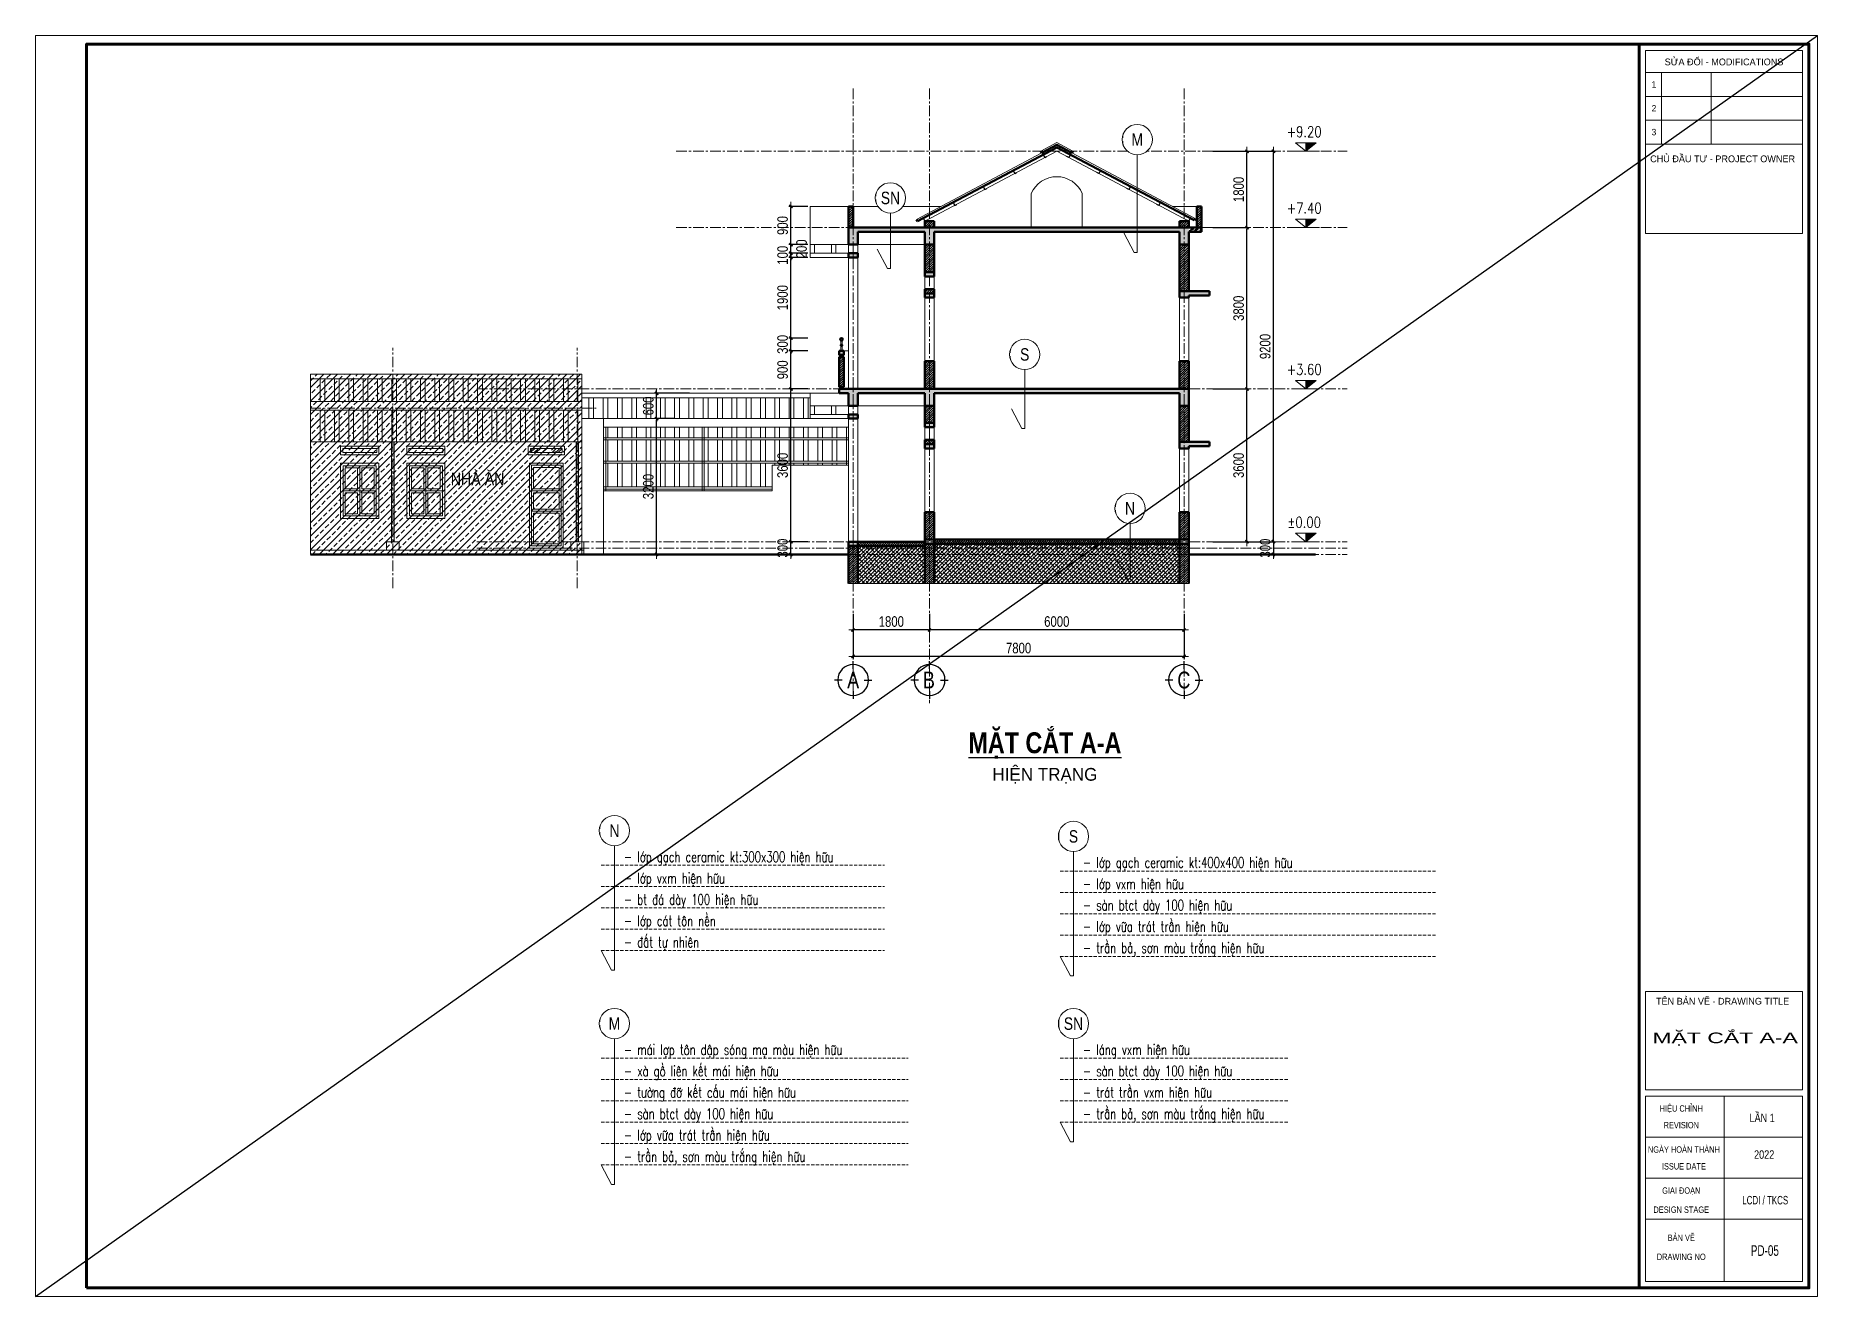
# Model space of a CAD drawing. Header units: millimetres. Extents: x 5243337 to 5938936, y 490824 to 785930.
# Drawn here: x 5304149 to 5346149, y 528148 to 557848 of the extents above; entities that cross this region are included whole.
import ezdxf
from ezdxf.enums import TextEntityAlignment as Align

# ---------------------------------------------------------------- set-up
doc = ezdxf.new("R2010")
doc.units = ezdxf.units.MM
doc.header["$MEASUREMENT"] = 0
doc.header["$PDMODE"] = 32
for name, pattern in [('ACAD_ISO07W100', [3, 0, -3]), ('CENTER', [2, 1.25, -0.25, 0.25, -0.25]), ('HIDDEN', [0.375, 0.25, -0.125])]:
    doc.linetypes.add(name, pattern=pattern)
doc.layers.get('0').update_dxf_attribs({"lineweight": 0})
doc.layers.get('Defpoints').update_dxf_attribs({"lineweight": 0})
for name, color, linetype, lineweight in [('08. Net Text', 3, 'Continuous', 13), ('A-WIPEOUT', 254, 'ACAD_ISO07W100', 0), ('cat1', 30, 'Continuous', 50), ('cat2', 22, 'Continuous', 30), ('dim', 144, 'Continuous', 13), ('hatch1', 136, 'Continuous', 9), ('hatch1 @ 1', 136, 'Continuous', 9), ('Khungten_LCDI', 7, 'Continuous', 25), ('LC Dim', 8, 'Continuous', 18), ('LC ISO', 153, 'Continuous', 13), ('LC MANH DUT', 35, 'HIDDEN', 5), ('LC Net manh', 9, 'Continuous', 5), ('LC Net thay', 7, 'Continuous', 25), ('LC Text1', 3, 'Continuous', 20), ('LC Text2', 7, 'Continuous', 25), ('manh1', 67, 'Continuous', 13), ('noithat', 125, 'Continuous', 9), ('text', 1, 'Continuous', 20), ('thay1', 63, 'Continuous', 18), ('truc', 76, 'CENTER', 9)]:
    doc.layers.add(name, color=color, linetype=linetype, lineweight=lineweight)
doc.layers.add('KCS_Plotter', color=11, linetype='Continuous', plot=False)
doc.styles.add('EG 1', font='VHAVANB.TTF')
doc.styles.add('General text 2', font='arial.ttf')
doc.styles.add('HOATBIF', font='hoatbif.shx', dxfattribs={"width": 0.8})
doc.styles.add('Khungten', font='VHAVAN.TTF', dxfattribs={"width": 0.9, "height": 5000})
doc.styles.add('LC 1', font='VHAVANB.TTF')
doc.styles.add('LC 3', font='vnsimli.shx', dxfattribs={"width": 0.75})
doc.styles.add('LC3', font='VHARIALB.TTF', dxfattribs={"width": 0.8})
doc.styles.add('T1', font='Vnsimli.shx', dxfattribs={"width": 0.8})
doc.styles.add('T2', font='VHARIAL.TTF', dxfattribs={"width": 0.8})
doc.styles.add('Tahoma', font='tahoma.ttf')
doc.styles.add('Text Khung Ten', font='VHAVAN.TTF')
doc.styles.add('Title', font='VHBLACK.TTF')
doc.dimstyles.new('1-100', dxfattribs={"dimscale": 100, "dimtxt": 2.5, "dimasz": 0.35, "dimexe": 0.5, "dimexo": 0, "dimgap": 0.8, "dimtad": 1, "dimdec": 0, "dimzin": 0, "dimdsep": 46, "dimtxsty": 'HOATBIF', "dimblk1": 'DOT', "dimblk2": 'DOT', "dimsah": 1, "dimcen": -1, "dimdle": 1, "dimclrd": 256, "dimclre": 256, "dimclrt": 4, "dimadec": 3, "dimazin": 2, "dimtfac": 0.333333, "dimtdec": 0, "dimtix": 1, "dimtmove": 2, "dimatfit": 3, "dimldrblk": 'DOT', "dimfxl": 1, "dimtvp": 0.833333, "dimtolj": 1, "dimtzin": 0, "dimarcsym": 0})
pattern_1 = [(50, (5331330.4, 553325.37), (143.452, -12.5504), [15, -165]), (355, (5331330.4, 553325.37), (-27.7503, 150.4384), [12, -132]), (100.4514, (5331342.35, 553324.32), (115.7019, 137.8879), [12.748, -140.2284]), (46.1842, (5331330.4, 553365.37), (213.4482, -33.1038), [22.5, -247.5]), (96.6356, (5331348.18, 553362.6), (186.9325, 194.8236), [19.122, -210.3426]), (351.1842, (5331330.4, 553365.37), (186.9324, 194.8237), [18, -198]), (21, (5331350.4, 553355.37), (119.3814, -80.5238), [15, -165]), (326, (5331350.4, 553355.37), (48.663, 145.03), [12, -132]), (71.4514, (5331360.34, 553348.66), (168.0445, 64.5061), [12.748, -140.2284]), (37.5, (5331330.395, 553325.366), (2.43197, 66.57877), [0, -130.4, 0, -134, 0, -132.5]), (7.5, (5331330.395, 553325.37), (52.6139, 78.88234), [0, -76.4, 0, -127.4, 0, -50.5]), (327.5, (5331285.795, 553325.366), (106.7645, -4.51097), [0, -50, 0, -156, 0, -207]), (317.5, (5331265.795, 553325.37), (116.6372, 20.021), [0, -65, 0, -103.6, 0, -147]), (45, (5331330.395, 553325.37), (-60.1041, 60.1041), []), (45, (5331330.395, 553349.87), (-60.1041, 60.1041), [])]
pattern_2 = [(45, (-239412.502, 21540.366), (-26.5165043, 26.5165043), [])]
pattern_3 = [(90, (-239412.5, 21540.37), (-337.5, 0), []), (90, (-239300, 21652.87), (-337.5, 0), [])]
pattern_4 = [(90, (-84082.2, -19241.13), (-337.5, 0), []), (90, (-83969.7, -19128.63), (-337.5, 0), [])]

msp = doc.modelspace()

# ---------------------------------------------------------------- texts
at = {"layer": 'LC Text1', "style": 'LC 3', "width": 0.7}
for s, p in [('- líp vxm hiÖn h÷u', (5318018.5, 537876.7)), ('- bt ®¸ dµy 100 hiÖn h÷u', (5318018.5, 537374)), ('- líp vxm hiÖn h÷u', (5328838.7, 537741.4)), ('- líp c¸t t«n nÒn', (5318018.5, 536871.2)), ('- sµn btct dµy 100 hiÖn h÷u', (5328838.7, 537238.7)), ('- líp v÷a tr¸t trÇn hiÖn h÷u', (5328838.7, 536735.9)), ('- ®Êt tù nhiªn', (5318018.5, 536368.5)), ('- trÇn b¶, s¬n mµu tr¾ng hiÖn h÷u', (5328838.7, 536233.2)), ('- xµ gå liªn kÕt m¸i hiÖn h÷u', (5318018.5, 533331.2)), ('- sµn btct dµy 100 hiÖn h÷u', (5328838.7, 533331.2)), ('- t\xadêng ®ì kÕt cÊu m¸i hiÖn h÷u', (5318018.5, 532828.5)), ('- tr¸t trÇn vxm hiÖn h÷u', (5328838.7, 532828.5)), ('- sµn btct dµy 100 hiÖn h÷u', (5318018.5, 532325.7)), ('- trÇn b¶, s¬n mµu tr¾ng hiÖn h÷u', (5328838.7, 532325.7)), ('- líp v÷a tr¸t trÇn hiÖn h÷u', (5318018.5, 531823)), ('- trÇn b¶, s¬n mµu tr¾ng hiÖn h÷u', (5318018.5, 531320.2))]:
    msp.add_text(s, height=248.016, dxfattribs=at).set_placement(p)
at = {"layer": 'LC Text2', "style": 'T2', "width": 0.8}
msp.add_text('nhµ ¨n', height=300, dxfattribs=at).set_placement((5313934, 547253.4))

# ---------------------------------------------------------------- blocks, each defined once
blk = doc.blocks.new('DOT')
at = {"layer": 'dim'}
for p, q in [((-3, 0), (3, 0)), ((-1, -1), (1, 1))]:
    blk.add_line(p, q, dxfattribs=at)
blk.add_lwpolyline([(0.5, 1), (-1, -0.5), (-0.5, -1), (1, 0.5)], close=True, dxfattribs=at)
blk = doc.blocks.new('*D200')
at = {"layer": 'Defpoints', "color": 0, "ltscale": 500, "transparency": 16777216}
for p in [(5325220, 544228), (5331220, 544228), (5325220, 543849)]:
    blk.add_point(p, dxfattribs=at)
at = {"layer": 'LC Dim', "lineweight": -2, "ltscale": 500, "transparency": 16777216}
for p, q in [((5325220, 544228), (5325220, 543799)), ((5331220, 544228), (5331220, 543799)), ((5331185, 543849), (5325255, 543849))]:
    blk.add_line(p, q, dxfattribs=at)
at = {"layer": 'LC Dim', "lineweight": -2, "ltscale": 500, "transparency": 16777216, "xscale": 35, "yscale": 35, "zscale": 35, "rotation": 180}
blk.add_blockref('DOT', (5325220, 543849), dxfattribs=at)
at = {"layer": 'LC Dim', "lineweight": -2, "ltscale": 500, "transparency": 16777216, "xscale": 35, "yscale": 35, "zscale": 35}
blk.add_blockref('DOT', (5331220, 543849), dxfattribs=at)
at = {"layer": 'LC Dim', "color": 4, "ltscale": 500, "transparency": 16777216, "insert": (5328220, 544044), "char_height": 250, "attachment_point": 5, "style": 'HOATBIF'}
blk.add_mtext('\\A1;6000', dxfattribs=at)
blk = doc.blocks.new('_Dot')
at = {"color": 0, "linetype": 'ByBlock', "lineweight": -2}
blk.add_line((-0.5, 0), (-1, 0), dxfattribs=at)
at = {"color": 0, "linetype": 'ByBlock', "const_width": 0.5}
blk.add_lwpolyline([(-0.25, 0, 1), (0.25, 0, 1)], format="xyb", close=True, dxfattribs=at)
blk = doc.blocks.new('*D201')
at = {"layer": 'Defpoints', "color": 0, "transparency": 16777216}
for p in [(5323420, 544228), (5325220, 544228), (5323420, 543849)]:
    blk.add_point(p, dxfattribs=at)
at = {"layer": 'LC Dim', "lineweight": -2, "transparency": 16777216}
for p, q in [((5323420, 544228), (5323420, 543799)), ((5325220, 544228), (5325220, 543799)), ((5325185, 543849), (5323455, 543849))]:
    blk.add_line(p, q, dxfattribs=at)
at = {"layer": 'LC Dim', "lineweight": -2, "transparency": 16777216, "xscale": 35, "yscale": 35, "zscale": 35, "rotation": 180}
blk.add_blockref('DOT', (5323420, 543849), dxfattribs=at)
at = {"layer": 'LC Dim', "lineweight": -2, "transparency": 16777216, "xscale": 35, "yscale": 35, "zscale": 35}
blk.add_blockref('DOT', (5325220, 543849), dxfattribs=at)
at = {"layer": 'LC Dim', "color": 4, "transparency": 16777216, "insert": (5324320, 544044), "char_height": 250, "attachment_point": 5, "style": 'HOATBIF'}
blk.add_mtext('\\A1;1800', dxfattribs=at)
blk = doc.blocks.new('*D202')
at = {"layer": 'Defpoints', "color": 0, "ltscale": 500, "transparency": 16777216}
for p in [(5323420, 544228), (5331220, 544228), (5323420, 543224)]:
    blk.add_point(p, dxfattribs=at)
at = {"layer": 'LC Dim', "lineweight": -2, "ltscale": 500, "transparency": 16777216}
for p, q in [((5323420, 544228), (5323420, 543174)), ((5331220, 544228), (5331220, 543174)), ((5331185, 543224), (5323455, 543224))]:
    blk.add_line(p, q, dxfattribs=at)
at = {"layer": 'LC Dim', "lineweight": -2, "ltscale": 500, "transparency": 16777216, "xscale": 35, "yscale": 35, "zscale": 35, "rotation": 180}
blk.add_blockref('DOT', (5323420, 543224), dxfattribs=at)
at = {"layer": 'LC Dim', "lineweight": -2, "ltscale": 500, "transparency": 16777216, "xscale": 35, "yscale": 35, "zscale": 35}
blk.add_blockref('DOT', (5331220, 543224), dxfattribs=at)
at = {"layer": 'LC Dim', "color": 4, "ltscale": 500, "transparency": 16777216, "insert": (5327320, 543419), "char_height": 250, "attachment_point": 5, "style": 'HOATBIF'}
blk.add_mtext('\\A1;7800', dxfattribs=at)
blk = doc.blocks.new('KyHieu TrucDinhVi')
at = {"color": 7, "lineweight": 30}
for p, q in [((0, 2.36), (0, 4)), ((-2.36, 0), (-4, 0)), ((2.36, 0), (4, 0)), ((0, -2.36), (0, -4))]:
    blk.add_line(p, q, dxfattribs=at)
blk.add_circle((0, 0), 3.3, dxfattribs=at)
at = {"ltscale": 20, "style": 'Tahoma'}
blk.add_attdef('AA', text='', height=3, dxfattribs=at).set_placement((0, 0), align=Align.MIDDLE_CENTER)
blk = doc.blocks.new('Caodo1')
at = {"layer": 'LC Text1'}
blk.add_hatch(color=256, dxfattribs=at).paths.add_polyline_path([(0, 200), (0, 0), (243, 200)])
for p, q in [((324, 0), (-324, 0)), ((0, 0), (0, 200))]:
    blk.add_line(p, q, dxfattribs=at)
blk.add_lwpolyline([(-243, 200), (243, 200), (0, 0), (0, 0)], close=True, dxfattribs=at)
at = {"layer": 'LC Text1', "style": 'T1', "width": 0.8}
blk.add_attdef('%%P0,00', text='', height=250, dxfattribs=at).set_placement((-39, 460), align=Align.MIDDLE_CENTER)
blk = doc.blocks.new('*D203')
at = {"layer": 'Defpoints', "color": 0, "ltscale": 500, "transparency": 16777216}
for p in [(5331902, 549525), (5332703, 549525), (5331902, 545925)]:
    blk.add_point(p, dxfattribs=at)
at = {"layer": 'LC Dim', "lineweight": -2, "ltscale": 500, "transparency": 16777216}
for p, q in [((5331902, 549525), (5332753, 549525)), ((5332703, 545960), (5332703, 549490)), ((5331902, 545925), (5332753, 545925))]:
    blk.add_line(p, q, dxfattribs=at)
at = {"layer": 'LC Dim', "lineweight": -2, "ltscale": 500, "transparency": 16777216, "xscale": 35, "yscale": 35, "zscale": 35}
for p, rotation in [((5332703, 549525), 90), ((5332703, 545925), 270)]:
    blk.add_blockref('DOT', p, dxfattribs=dict(at, rotation=rotation))
at = {"layer": 'LC Dim', "color": 4, "ltscale": 500, "transparency": 16777216, "insert": (5332508, 547725), "char_height": 250, "attachment_point": 5, "rotation": 90, "style": 'HOATBIF'}
blk.add_mtext('\\A1;3600', dxfattribs=at)
blk = doc.blocks.new('*D204')
at = {"layer": 'Defpoints', "color": 0, "transparency": 16777216}
for p in [(5331902, 553325), (5332703, 553325), (5331902, 549525)]:
    blk.add_point(p, dxfattribs=at)
at = {"layer": 'LC Dim', "lineweight": -2, "transparency": 16777216}
for p, q in [((5331902, 553325), (5332753, 553325)), ((5332703, 549560), (5332703, 553290)), ((5331902, 549525), (5332753, 549525))]:
    blk.add_line(p, q, dxfattribs=at)
at = {"layer": 'LC Dim', "lineweight": -2, "transparency": 16777216, "xscale": 35, "yscale": 35, "zscale": 35}
for p, rotation in [((5332703, 553325), 90), ((5332703, 549525), 270)]:
    blk.add_blockref('DOT', p, dxfattribs=dict(at, rotation=rotation))
at = {"layer": 'LC Dim', "color": 4, "transparency": 16777216, "insert": (5332508, 551425), "char_height": 250, "attachment_point": 5, "rotation": 90, "style": 'HOATBIF'}
blk.add_mtext('\\A1;3800', dxfattribs=at)
blk = doc.blocks.new('*D205')
at = {"layer": 'Defpoints', "color": 0, "transparency": 16777216}
for p in [(5331902, 555125), (5332703, 555125), (5331902, 553325)]:
    blk.add_point(p, dxfattribs=at)
at = {"layer": 'LC Dim', "lineweight": -2, "transparency": 16777216}
for p, q in [((5331902, 555125), (5332753, 555125)), ((5332703, 553360), (5332703, 555090)), ((5331902, 553325), (5332753, 553325))]:
    blk.add_line(p, q, dxfattribs=at)
at = {"layer": 'LC Dim', "lineweight": -2, "transparency": 16777216, "xscale": 35, "yscale": 35, "zscale": 35}
for p, rotation in [((5332703, 555125), 90), ((5332703, 553325), 270)]:
    blk.add_blockref('DOT', p, dxfattribs=dict(at, rotation=rotation))
at = {"layer": 'LC Dim', "color": 4, "transparency": 16777216, "insert": (5332508, 554225), "char_height": 250, "attachment_point": 5, "rotation": 90, "style": 'HOATBIF'}
blk.add_mtext('\\A1;1800', dxfattribs=at)
blk = doc.blocks.new('*D206')
at = {"layer": 'Defpoints', "color": 0, "transparency": 16777216}
for p in [(5331902, 555125), (5333328, 555125), (5331902, 545925)]:
    blk.add_point(p, dxfattribs=at)
at = {"layer": 'LC Dim', "lineweight": -2, "transparency": 16777216}
for p, q in [((5331902, 555125), (5333378, 555125)), ((5333328, 545960), (5333328, 555090)), ((5331902, 545925), (5333378, 545925))]:
    blk.add_line(p, q, dxfattribs=at)
at = {"layer": 'LC Dim', "lineweight": -2, "transparency": 16777216, "xscale": 35, "yscale": 35, "zscale": 35}
for p, rotation in [((5333328, 555125), 90), ((5333328, 545925), 270)]:
    blk.add_blockref('DOT', p, dxfattribs=dict(at, rotation=rotation))
at = {"layer": 'LC Dim', "color": 4, "transparency": 16777216, "insert": (5333133, 550525), "char_height": 250, "attachment_point": 5, "rotation": 90, "style": 'HOATBIF'}
blk.add_mtext('\\A1;9200', dxfattribs=at)
blk = doc.blocks.new('*D207')
at = {"layer": 'Defpoints', "color": 0, "transparency": 16777216}
for p in [(5332151, 545925), (5332151, 545625), (5333328, 545625)]:
    blk.add_point(p, dxfattribs=at)
at = {"layer": 'LC Dim', "lineweight": -2, "transparency": 16777216}
for p, q in [((5332151, 545925), (5333378, 545925)), ((5332151, 545625), (5333378, 545625)), ((5333328, 545960), (5333328, 545995)), ((5333328, 545925), (5333328, 545625)), ((5333328, 545590), (5333328, 545555))]:
    blk.add_line(p, q, dxfattribs=at)
at = {"layer": 'LC Dim', "lineweight": -2, "transparency": 16777216, "xscale": 35, "yscale": 35, "zscale": 35}
for p, rotation in [((5333328, 545925), 270), ((5333328, 545625), 90)]:
    blk.add_blockref('DOT', p, dxfattribs=dict(at, rotation=rotation))
at = {"layer": 'LC Dim', "color": 4, "transparency": 16777216, "insert": (5333133, 545775), "char_height": 250, "attachment_point": 5, "rotation": 90, "style": 'HOATBIF'}
blk.add_mtext('\\A1;300', dxfattribs=at)
blk = doc.blocks.new('*U72')
at = {"layer": 'cat2'}
blk.add_lwpolyline([(25, 40), (-25, 40), (-25, -40), (25, -40)], dxfattribs=at)
blk = doc.blocks.new('*U73')
at = {"layer": 'thay1', "color": 0, "linetype": 'ByBlock', "lineweight": -2, "transparency": 16777216}
for p in [(0, 0), (800, 0), (1600, 0), (2400, 0), (3200, 0)]:
    blk.add_blockref('*U72', p, dxfattribs=at)
blk = doc.blocks.new('*U74')
at = {"layer": 'cat2'}
blk.add_lwpolyline([(25, 40), (-25, 40), (-25, -40), (25, -40)], dxfattribs=at)
blk = doc.blocks.new('*U75')
at = {"layer": 'thay1', "color": 0, "linetype": 'ByBlock', "lineweight": -2, "transparency": 16777216}
for p in [(0, 0), (800, 0), (1600, 0), (2400, 0), (3200, 0)]:
    blk.add_blockref('*U74', p, dxfattribs=at)
blk = doc.blocks.new('kjdfgdf')
at = {"layer": 'noithat'}
for points in [[(0, 1500), (900, 1500), (900, 1700), (0, 1700)], [(0, 0), (900, 0), (900, 1300), (0, 1300)], [(50, 1550), (850, 1550), (850, 1650), (50, 1650)], [(60, 60), (840, 60), (840, 1240), (60, 1240)], [(60, 1240), (450, 1240), (450, 650), (60, 650)], [(110, 1190), (400, 1190), (400, 700), (110, 700)], [(840, 1240), (450, 1240), (450, 650), (840, 650)], [(790, 1190), (500, 1190), (500, 700), (790, 700)], [(450, 650), (60, 650), (60, 60), (450, 60)], [(400, 600), (110, 600), (110, 110), (400, 110)], [(450, 650), (840, 650), (840, 60), (450, 60)], [(500, 600), (790, 600), (790, 110), (500, 110)]]:
    blk.add_lwpolyline(points, close=True, dxfattribs=at)
blk = doc.blocks.new('hsdfvsd')
at = {"layer": 'hatch1 @ 1', "ltscale": 2}
h = blk.add_hatch(dxfattribs=at)
h.set_pattern_fill('AR-RROOF', color=256, scale=200, angle=45)
h.set_pattern_definition([(45, (-5356410.5, -564966.5), (169.7056275, 452.54834), [3000, -400, 1000, -200]), (45, (-5356293.12, -564707.7), (-329.51176, 46.669048), [600, -66, 1200, -150]), (45, (-5356460, -564775.58), (640.6387438, 830.143361), [1600, -280, 800, -200])])
h.paths.add_polyline_path([(-125, 2250), (625, 2250), (625, 2350), (-125, 2350)])
at = {"layer": 'noithat'}
for points in [[(-175, 2200), (675, 2200), (675, 2400), (-175, 2400)], [(-125, 2250), (625, 2250), (625, 2350), (-125, 2350)], [(-150, 2000), (650, 2000), (650, 0), (-150, 0)], [(-100, 1950), (600, 1950), (600, 50), (-100, 50)], [(-100, 1950), (600, 1950), (600, 1349.5), (-100, 1349.5)], [(-50, 1900), (550, 1900), (550, 1399.5), (-50, 1399.5)], [(-100, 1349.5), (600, 1349.5), (600, 869.5), (-100, 869.5)], [(-50, 1299.5), (550, 1299.5), (550, 919.5), (-50, 919.5)], [(-100, 869.5), (600, 869.5), (600, 50), (-100, 50)], [(-50, 819.5), (550, 819.5), (550, 100), (-50, 100)]]:
    blk.add_lwpolyline(points, close=True, dxfattribs=at)
at = {"layer": 'thay1'}
for points in [[(-175, 2200), (675, 2200), (675, 2400), (-175, 2400)], [(-150, 0), (650, 0), (650, 2000), (-150, 2000)]]:
    blk.add_lwpolyline(points, close=True, dxfattribs=at)
blk = doc.blocks.new('TIEUDE1')
at = {"layer": 'LC Text2', "color": 7, "style": 'LC 1'}
blk.add_attdef('TIªU§Ò', text='', height=5, dxfattribs=at).set_placement((0, 0), align=Align.BOTTOM_CENTER)
blk.add_attdef('TL', text='', height=3, dxfattribs=at).set_placement((0, -2), align=Align.TOP_CENTER)
blk = doc.blocks.new('*U19')
at = {"layer": 'A-WIPEOUT'}
blk.add_lwpolyline([(0, 4.25), (-2.5, 3.44), (-4.04, 1.31), (-4.04, -1.31), (-2.5, -3.44), (0, -4.25), (2.5, -3.44), (4.04, -1.31), (4.04, 1.31), (2.5, 3.44)], close=True, dxfattribs=at)
blk.add_wipeout([(0, 4.25), (-2.5, 3.44), (-4.04, 1.31), (-4.04, -1.31), (-2.5, -3.44), (0, -4.25), (2.5, -3.44), (4.04, -1.31), (4.04, 1.31), (2.5, 3.44)]).dxf.layer = 'A-WIPEOUT'
blk.add_circle((0, 0), 4.25)
at = {"layer": 'text', "style": 'General text 2', "width": 0.8, "flags": 8}
blk.add_attdef('SYMBOL', text='', height=3.5, dxfattribs=at).set_placement((0, 0), align=Align.MIDDLE_CENTER)
blk = doc.blocks.new('*D208')
at = {"layer": 'Defpoints', "color": 0, "transparency": 16777216}
for p in [(5318787, 548825), (5319211, 548825), (5319211, 545625)]:
    blk.add_point(p, dxfattribs=at)
at = {"layer": 'LC Dim', "lineweight": -2, "transparency": 16777216}
for p, q in [((5319211, 548825), (5318737, 548825)), ((5318787, 545660), (5318787, 548790)), ((5319211, 545625), (5318737, 545625))]:
    blk.add_line(p, q, dxfattribs=at)
at = {"layer": 'LC Dim', "lineweight": -2, "transparency": 16777216, "xscale": 35, "yscale": 35, "zscale": 35}
for p, rotation in [((5318787, 548825), 90), ((5318787, 545625), 270)]:
    blk.add_blockref('DOT', p, dxfattribs=dict(at, rotation=rotation))
at = {"layer": 'LC Dim', "color": 4, "transparency": 16777216, "insert": (5318592, 547225), "char_height": 250, "attachment_point": 5, "rotation": 90, "style": 'HOATBIF'}
blk.add_mtext('\\A1;3200', dxfattribs=at)
blk = doc.blocks.new('*D209')
at = {"layer": 'Defpoints', "color": 0, "transparency": 16777216}
for p in [(5318787, 549425), (5319565, 549425), (5319211, 548825)]:
    blk.add_point(p, dxfattribs=at)
at = {"layer": 'LC Dim', "lineweight": -2, "transparency": 16777216}
for p, q in [((5319565, 549425), (5318737, 549425)), ((5318787, 549460), (5318787, 549495)), ((5318787, 548825), (5318787, 549425)), ((5319211, 548825), (5318737, 548825)), ((5318787, 548790), (5318787, 548755))]:
    blk.add_line(p, q, dxfattribs=at)
at = {"layer": 'LC Dim', "lineweight": -2, "transparency": 16777216, "xscale": 35, "yscale": 35, "zscale": 35}
for p, rotation in [((5318787, 549425), 270), ((5318787, 548825), 90)]:
    blk.add_blockref('DOT', p, dxfattribs=dict(at, rotation=rotation))
at = {"layer": 'LC Dim', "color": 4, "transparency": 16777216, "insert": (5318592, 549125), "char_height": 250, "attachment_point": 5, "rotation": 90, "style": 'HOATBIF'}
blk.add_mtext('\\A1;600', dxfattribs=at)
blk = doc.blocks.new('*D210')
at = {"layer": 'Defpoints', "color": 0, "transparency": 16777216}
for p in [(5321953, 545925), (5322354, 545925), (5322354, 545625)]:
    blk.add_point(p, dxfattribs=at)
at = {"layer": 'LC Dim', "lineweight": -2, "transparency": 16777216}
for p, q in [((5322354, 545925), (5321903, 545925)), ((5322354, 545625), (5321903, 545625)), ((5321953, 545960), (5321953, 545995)), ((5321953, 545625), (5321953, 545925)), ((5321953, 545590), (5321953, 545555))]:
    blk.add_line(p, q, dxfattribs=at)
at = {"layer": 'LC Dim', "lineweight": -2, "transparency": 16777216, "xscale": 35, "yscale": 35, "zscale": 35}
for p, rotation in [((5321953, 545925), 270), ((5321953, 545625), 90)]:
    blk.add_blockref('DOT', p, dxfattribs=dict(at, rotation=rotation))
at = {"layer": 'LC Dim', "color": 4, "transparency": 16777216, "insert": (5321758, 545775), "char_height": 250, "attachment_point": 5, "rotation": 90, "style": 'HOATBIF'}
blk.add_mtext('\\A1;300', dxfattribs=at)
blk = doc.blocks.new('*D211')
at = {"layer": 'Defpoints', "color": 0, "transparency": 16777216}
for p in [(5321953, 549525), (5322354, 549525), (5322354, 545925)]:
    blk.add_point(p, dxfattribs=at)
at = {"layer": 'LC Dim', "lineweight": -2, "transparency": 16777216}
for p, q in [((5322354, 549525), (5321903, 549525)), ((5321953, 545960), (5321953, 549490)), ((5322354, 545925), (5321903, 545925))]:
    blk.add_line(p, q, dxfattribs=at)
at = {"layer": 'LC Dim', "lineweight": -2, "transparency": 16777216, "xscale": 35, "yscale": 35, "zscale": 35}
for p, rotation in [((5321953, 549525), 90), ((5321953, 545925), 270)]:
    blk.add_blockref('DOT', p, dxfattribs=dict(at, rotation=rotation))
at = {"layer": 'LC Dim', "color": 4, "transparency": 16777216, "insert": (5321758, 547725), "char_height": 250, "attachment_point": 5, "rotation": 90, "style": 'HOATBIF'}
blk.add_mtext('\\A1;3600', dxfattribs=at)
blk = doc.blocks.new('*D212')
at = {"layer": 'Defpoints', "color": 0, "transparency": 16777216}
for p in [(5321953, 550425), (5322354, 550425), (5322354, 549525)]:
    blk.add_point(p, dxfattribs=at)
at = {"layer": 'LC Dim', "lineweight": -2, "transparency": 16777216}
for p, q in [((5322354, 550425), (5321903, 550425)), ((5321953, 549560), (5321953, 550390)), ((5322354, 549525), (5321903, 549525))]:
    blk.add_line(p, q, dxfattribs=at)
at = {"layer": 'LC Dim', "lineweight": -2, "transparency": 16777216, "xscale": 35, "yscale": 35, "zscale": 35}
for p, rotation in [((5321953, 550425), 90), ((5321953, 549525), 270)]:
    blk.add_blockref('DOT', p, dxfattribs=dict(at, rotation=rotation))
at = {"layer": 'LC Dim', "color": 4, "transparency": 16777216, "insert": (5321758, 549975), "char_height": 250, "attachment_point": 5, "rotation": 90, "style": 'HOATBIF'}
blk.add_mtext('\\A1;900', dxfattribs=at)
blk = doc.blocks.new('*D213')
at = {"layer": 'Defpoints', "color": 0, "transparency": 16777216}
for p in [(5321953, 550725), (5322354, 550725), (5322354, 550425)]:
    blk.add_point(p, dxfattribs=at)
at = {"layer": 'LC Dim', "lineweight": -2, "transparency": 16777216}
for p, q in [((5322354, 550725), (5321903, 550725)), ((5321953, 550760), (5321953, 550795)), ((5321953, 550425), (5321953, 550725)), ((5322354, 550425), (5321903, 550425)), ((5321953, 550390), (5321953, 550355))]:
    blk.add_line(p, q, dxfattribs=at)
at = {"layer": 'LC Dim', "lineweight": -2, "transparency": 16777216, "xscale": 35, "yscale": 35, "zscale": 35}
for p, rotation in [((5321953, 550725), 270), ((5321953, 550425), 90)]:
    blk.add_blockref('DOT', p, dxfattribs=dict(at, rotation=rotation))
at = {"layer": 'LC Dim', "color": 4, "transparency": 16777216, "insert": (5321758, 550575), "char_height": 250, "attachment_point": 5, "rotation": 90, "style": 'HOATBIF'}
blk.add_mtext('\\A1;300', dxfattribs=at)
blk = doc.blocks.new('*D214')
at = {"layer": 'Defpoints', "color": 0, "transparency": 16777216}
for p in [(5321953, 552625), (5322354, 552625), (5322354, 550725)]:
    blk.add_point(p, dxfattribs=at)
at = {"layer": 'LC Dim', "lineweight": -2, "transparency": 16777216}
for p, q in [((5322354, 552625), (5321903, 552625)), ((5321953, 550760), (5321953, 552590)), ((5322354, 550725), (5321903, 550725))]:
    blk.add_line(p, q, dxfattribs=at)
at = {"layer": 'LC Dim', "lineweight": -2, "transparency": 16777216, "xscale": 35, "yscale": 35, "zscale": 35}
for p, rotation in [((5321953, 552625), 90), ((5321953, 550725), 270)]:
    blk.add_blockref('DOT', p, dxfattribs=dict(at, rotation=rotation))
at = {"layer": 'LC Dim', "color": 4, "transparency": 16777216, "insert": (5321758, 551675), "char_height": 250, "attachment_point": 5, "rotation": 90, "style": 'HOATBIF'}
blk.add_mtext('\\A1;1900', dxfattribs=at)
blk = doc.blocks.new('*D215')
at = {"layer": 'Defpoints', "color": 0, "transparency": 16777216}
for p in [(5321953, 552725), (5322354, 552725), (5322354, 552625)]:
    blk.add_point(p, dxfattribs=at)
at = {"layer": 'LC Dim', "lineweight": -2, "transparency": 16777216}
for p, q in [((5322354, 552725), (5321903, 552725)), ((5321953, 552760), (5321953, 552795)), ((5321953, 552625), (5321953, 552725)), ((5322354, 552625), (5321903, 552625)), ((5321953, 552590), (5321953, 552555))]:
    blk.add_line(p, q, dxfattribs=at)
at = {"layer": 'LC Dim', "lineweight": -2, "transparency": 16777216, "xscale": 35, "yscale": 35, "zscale": 35}
for p, rotation in [((5321953, 552725), 270), ((5321953, 552625), 90)]:
    blk.add_blockref('DOT', p, dxfattribs=dict(at, rotation=rotation))
at = {"layer": 'LC Dim', "color": 4, "transparency": 16777216, "insert": (5321758, 552675), "char_height": 250, "attachment_point": 5, "rotation": 90, "style": 'HOATBIF'}
blk.add_mtext('\\A1;100', dxfattribs=at)
blk = doc.blocks.new('*D216')
at = {"layer": 'Defpoints', "color": 0, "transparency": 16777216}
for p in [(5321953, 552925), (5322354, 552925), (5322354, 552725)]:
    blk.add_point(p, dxfattribs=at)
at = {"layer": 'LC Dim', "lineweight": -2, "transparency": 16777216}
for p, q in [((5322354, 552925), (5321903, 552925)), ((5322354, 552725), (5321903, 552725)), ((5321953, 552960), (5321953, 552995)), ((5321953, 552725), (5321953, 552925)), ((5321953, 552690), (5321953, 552655))]:
    blk.add_line(p, q, dxfattribs=at)
at = {"layer": 'LC Dim', "lineweight": -2, "transparency": 16777216, "xscale": 35, "yscale": 35, "zscale": 35}
for p, rotation in [((5321953, 552925), 270), ((5321953, 552725), 90)]:
    blk.add_blockref('DOT', p, dxfattribs=dict(at, rotation=rotation))
at = {"layer": 'LC Dim', "color": 4, "transparency": 16777216, "insert": (5322205, 552825), "char_height": 250, "attachment_point": 5, "rotation": 90, "style": 'HOATBIF'}
blk.add_mtext('\\A1;200', dxfattribs=at)
blk = doc.blocks.new('*D217')
at = {"layer": 'Defpoints', "color": 0, "transparency": 16777216}
for p in [(5321953, 553825), (5322354, 553825), (5322354, 552925)]:
    blk.add_point(p, dxfattribs=at)
at = {"layer": 'LC Dim', "lineweight": -2, "transparency": 16777216}
for p, q in [((5322354, 553825), (5321903, 553825)), ((5321953, 552960), (5321953, 553790)), ((5322354, 552925), (5321903, 552925))]:
    blk.add_line(p, q, dxfattribs=at)
at = {"layer": 'LC Dim', "lineweight": -2, "transparency": 16777216, "xscale": 35, "yscale": 35, "zscale": 35}
for p, rotation in [((5321953, 553825), 90), ((5321953, 552925), 270)]:
    blk.add_blockref('DOT', p, dxfattribs=dict(at, rotation=rotation))
at = {"layer": 'LC Dim', "color": 4, "transparency": 16777216, "insert": (5321758, 553375), "char_height": 250, "attachment_point": 5, "rotation": 90, "style": 'HOATBIF'}
blk.add_mtext('\\A1;900', dxfattribs=at)
blk = doc.blocks.new('lcdi fix1')
at = {"layer": 'Defpoints', "lineweight": 0}
blk.add_lwpolyline([(-1200, -14850), (-1200, 14850), (40800, 14850), (40800, -14850)], close=True, dxfattribs=at)
at = {"layer": 'Khungten_LCDI', "color": 5, "lineweight": 60}
blk.add_line((36600, 14650), (36600, -14650), dxfattribs=at)
at = {"layer": 'Khungten_LCDI', "color": 5, "lineweight": 25}
blk.add_line((40600, -14650), (40600, 14650), dxfattribs=at)
at = {"layer": 'Khungten_LCDI', "color": 9, "lineweight": 15}
for p, q in [((36750, 13981), (40450, 13981)), ((37123, 13981), (37123, 12297)), ((38293, 13981), (38293, 12297)), ((36750, 13420), (40450, 13420)), ((36750, 12858), (40450, 12858)), ((36750, 12297), (40450, 12297)), ((38600, -10133), (38600, -14500)), ((40450, -11100), (36750, -11100)), ((40450, -12067), (36750, -12067)), ((40450, -13033), (36750, -13033))]:
    blk.add_line(p, q, dxfattribs=at)
at = {"layer": 'Khungten_LCDI', "color": 5, "lineweight": 60}
blk.add_lwpolyline([(0, -14650), (0, 14650), (40600, 14650), (40600, -14650)], close=True, dxfattribs=at)
at = {"layer": 'Khungten_LCDI', "color": 9, "lineweight": 15}
for points in [[(36750, 10190), (40450, 10190), (40450, 14500), (36750, 14500)], [(36750, -9983), (40450, -9983), (40450, -7667), (36750, -7667)], [(36750, -14500), (40450, -14500), (40450, -10133), (36750, -10133)]]:
    blk.add_lwpolyline(points, close=True, dxfattribs=at)
at = {"color": 7, "style": 'Khungten'}
for s, p in [('söa ®æi - modifications', (38600, 14151)), ('chñ ®Çu t\xad - project owner', (38566, 11868)), ('tªn b¶n vÏ - drawing title', (38566, -7977))]:
    blk.add_text(s, height=160, dxfattribs=at).set_placement(p, align=Align.CENTER)
at = {"color": 7}
for s, height, style, width, p in [('hiÖu chØnh', 150, 'Khungten', 0.8, (37592, -10499)), ('revision', 150, 'Khungten', 0.8, (37592, -10891)), ('ngµy hoµn thµnh', 150, 'Khungten', 0.8, (37654, -11466)), ('issue date', 150, 'Khungten', 0.8, (37654, -11862)), ('giai ®o¹n', 150, 'Khungten', 0.8, (37592, -12433)), ('lcdi / tkCS', 200, 'Title', 0.7, (39571, -12684)), ('design stage', 150, 'Khungten', 0.8, (37592, -12883)), ('b¶n vÏ', 150, 'Khungten', 0.8, (37592, -13544)), ('drawing nO', 150, 'Khungten', 0.8, (37592, -13994))]:
    blk.add_text(s, height=height, dxfattribs=dict(at, style=style, width=width)).set_placement(p, align=Align.CENTER)
at = {"color": 7, "style": 'Khungten', "width": 0.8}
for tag, p in [('REVISION', (39499, -10746)), ('NGAYHT', (39546, -11609))]:
    blk.add_attdef(tag, text='', height=200, dxfattribs=at).set_placement(p, align=Align.CENTER)
at = {"layer": '08. Net Text', "color": 7, "style": 'Text Khung Ten'}
blk.add_text('1', height=150, dxfattribs=at).set_placement((36892, 13627))
at = {"layer": '08. Net Text', "color": 7, "ltscale": 2, "style": 'Text Khung Ten'}
for s, p in [('2', (36892, 13065)), ('3', (36892, 12504))]:
    blk.add_text(s, height=150, dxfattribs=at).set_placement(p)
at = {"layer": 'LC Text1', "style": 'Title', "width": 1.485915}
for tag, p, p2 in [('TENBANVE1', (36913, -8886), (40339, -8886)), ('TENBANVE2', (36913, -9562), (40339, -9562))]:
    blk.add_attdef(tag, text='', height=250, dxfattribs=at).set_placement(p, p2, align=Align.FIT)
at = {"layer": 'LC Text1', "style": 'Title', "width": 0.7}
blk.add_attdef('SOBANVE', text='', height=250, dxfattribs=at).set_placement((39562, -13896), align=Align.CENTER)

# ---------------------------------------------------------------- dimensions: what is measured, and where the dimension line sits
at = {"layer": 'LC Dim'}
for base, p1, p2, picture, middle in [((5332703, 555125.4), (5331902, 553325.4), (5331902, 555125.4), '*D205', (5332508, 554225.4)), ((5333328, 555125.4), (5331902, 545925.4), (5331902, 555125.4), '*D206', (5333133, 550525.4)), ((5321953, 553825.4), (5322354.5, 552925.4), (5322354.5, 553825.4), '*D217', (5321758, 553375.4)), ((5332703, 553325.4), (5331902, 549525.4), (5331902, 553325.4), '*D204', (5332508, 551425.4)), ((5321953, 552725.4), (5322354.5, 552625.4), (5322354.5, 552725.4), '*D215', (5321758, 552675.4)), ((5321953, 552625.4), (5322354.5, 550725.4), (5322354.5, 552625.4), '*D214', (5321758, 551675.4)), ((5321953, 550725.4), (5322354.5, 550425.4), (5322354.5, 550725.4), '*D213', (5321758, 550575.4)), ((5321953, 550425.4), (5322354.5, 549525.4), (5322354.5, 550425.4), '*D212', (5321758, 549975.4)), ((5318787.5, 549425.4), (5319210.7, 548825.4), (5319565.5, 549425.4), '*D209', (5318592.5, 549125.4)), ((5321953, 549525.4), (5322354.5, 545925.4), (5322354.5, 549525.4), '*D211', (5321758, 547725.4)), ((5318787.5, 548825.4), (5319210.7, 545625.4), (5319210.7, 548825.4), '*D208', (5318592.5, 547225.4)), ((5321953, 545925.4), (5322354.5, 545625.4), (5322354.5, 545925.4), '*D210', (5321758, 545775.4)), ((5333328, 545625.4), (5332151, 545925.4), (5332151, 545625.4), '*D207', (5333133, 545775.4))]:
    dim = msp.add_linear_dim(base=base, p1=p1, p2=p2, angle=90, dimstyle='1-100', override={"dimgap": 0.7, "dimfxl": 0.5, "dimarcsym": 1}, dxfattribs=at)
    dim.commit()
    dim.dimension.update_dxf_attribs({"geometry": picture, "text_midpoint": middle})
dim = msp.add_linear_dim(base=(5321953, 552925.4), p1=(5322354.5, 552725.4), p2=(5322354.5, 552925.4), angle=90, dimstyle='1-100', override={"dimgap": 0.7, "dimfxl": 0.5, "dimarcsym": 1}, dxfattribs=at)
dim.commit()
dim.dimension.update_dxf_attribs({"geometry": '*D216', "text_midpoint": (5322205, 552825.4), "dimtype": 160})
at = {"layer": 'LC Dim', "ltscale": 500}
dim = msp.add_linear_dim(base=(5332703, 549525.4), p1=(5331902, 545925.4), p2=(5331902, 549525.4), angle=90, dimstyle='1-100', override={"dimgap": 0.7, "dimfxl": 0.5, "dimarcsym": 1}, dxfattribs=at)
dim.commit()
dim.dimension.update_dxf_attribs({"geometry": '*D203', "text_midpoint": (5332508, 547725.4)})
at = {"layer": 'LC Dim'}
dim = msp.add_linear_dim(base=(5323420.4, 543849.5), p1=(5325220.4, 544227.8), p2=(5323420.4, 544227.8), dimstyle='1-100', override={"dimgap": 0.7, "dimfxl": 0.5, "dimarcsym": 1}, dxfattribs=at)
dim.commit()
dim.dimension.update_dxf_attribs({"geometry": '*D201', "text_midpoint": (5324320.4, 544044.5)})
at = {"layer": 'LC Dim', "ltscale": 500}
for base, p2, picture, middle in [((5323420.4, 543224.5), (5323420.4, 544227.8), '*D202', (5327320.4, 543419.5)), ((5325220.4, 543849.5), (5325220.4, 544227.8), '*D200', (5328220.4, 544044.5))]:
    dim = msp.add_linear_dim(base=base, p1=(5331220.4, 544227.8), p2=p2, dimstyle='1-100', override={"dimgap": 0.7, "dimfxl": 0.5, "dimarcsym": 1}, dxfattribs=at)
    dim.commit()
    dim.dimension.update_dxf_attribs({"geometry": picture, "text_midpoint": middle})

# ---------------------------------------------------------------- hatches: boundary and pattern name
at = {"layer": 'hatch1'}
h = msp.add_hatch(dxfattribs=at)
h.set_pattern_fill('ANSI31', color=256, scale=300)
h.set_pattern_definition(pattern_2)
h.paths.add_polyline_path([(5323420.4, 553825.4), (5323310.4, 553825.4), (5323310.4, 553325.4), (5323420.4, 553325.4)])
h.paths.add_polyline_path([(5325330.4, 552925.4), (5325110.4, 552925.4), (5325110.4, 552275.4), (5325330.4, 552275.4)])
h.paths.add_polyline_path([(5325330.4, 551875.4), (5325110.4, 551875.4), (5325110.4, 551775.4), (5325330.4, 551775.4)])
h.paths.add_polyline_path([(5323200.4, 550275.4), (5323090.4, 550275.4), (5323090.4, 549575.4), (5323200.4, 549575.4)])
h.paths.add_polyline_path([(5325330.4, 549125.4), (5325110.4, 549125.4), (5325110.4, 548725.4), (5325330.4, 548725.4)])
h.paths.add_polyline_path([(5325330.4, 550175.4), (5325110.4, 550175.4), (5325110.4, 549525.4), (5325330.4, 549525.4)])
h = msp.add_hatch(dxfattribs=at)
h.set_pattern_fill('ANSI31', color=256, scale=300)
h.set_pattern_definition([(45, (-239412.502, 123420.866), (-26.5165043, 26.5165043), [])])
h.paths.add_polyline_path([(5331630.4, 553825.4), (5331520.4, 553825.4), (5331520.4, 553325.4), (5331630.4, 553325.4)])
h = msp.add_hatch(dxfattribs=at)
h.set_pattern_fill('VATLIEU04', color=256, scale=20, pattern_type=2)
h.set_pattern_definition(pattern_1)
h.paths.add_polyline_path([(5323530.4, 552725.4), (5323310.4, 552725.4), (5323310.4, 552625.4), (5323530.4, 552625.4)])
h.paths.add_polyline_path([(5323530.4, 553225.4), (5324299.1, 553225.4), (5324299.1, 553325.4), (5323310.4, 553325.4), (5323310.4, 552925.4), (5323530.4, 552925.4)])
h.paths.add_polyline_path([(5325330.4, 553225.4), (5330116.4, 553225.4), (5330116.4, 553325.4), (5324299.1, 553325.4), (5324299.1, 553225.4), (5325110.4, 553225.4), (5325110.4, 552925.4), (5325330.4, 552925.4)])
h.paths.add_polyline_path([(5331330.4, 553325.4), (5330116.4, 553325.4), (5330116.4, 553225.4), (5331110.4, 553225.4), (5331110.4, 552925.4), (5331330.4, 552925.4)])
h.paths.add_polyline_path([(5331820.4, 551825.4), (5331110.4, 551825.4), (5331110.4, 551675.4), (5331330.4, 551675.4), (5331330.4, 551725.4), (5331820.4, 551725.4)])
h.paths.add_polyline_path([(5325330.4, 552275.4), (5325110.4, 552275.4), (5325110.4, 552175.4), (5325330.4, 552175.4)])
h.paths.add_polyline_path([(5325330.4, 551775.4), (5325110.4, 551775.4), (5325110.4, 551675.4), (5325330.4, 551675.4)])
h.paths.add_polyline_path([(5323530.4, 549425.4), (5325110.4, 549425.4), (5325110.4, 549125.4), (5325330.4, 549125.4), (5325330.4, 549425.4), (5327464, 549425.4), (5327464, 549525.4), (5323090.4, 549525.4), (5323090.4, 549425.4), (5323310.4, 549425.4), (5323310.4, 549125.4), (5323530.4, 549125.4)])
h.paths.add_polyline_path([(5331330.4, 549525.4), (5327464, 549525.4), (5327464, 549425.4), (5331110.4, 549425.4), (5331110.4, 549125.4), (5331330.4, 549125.4)])
h.paths.add_polyline_path([(5331820.4, 548275.4), (5331110.4, 548275.4), (5331110.4, 548125.4), (5331330.4, 548125.4), (5331330.4, 548175.4), (5331820.4, 548175.4)])
h.paths.add_polyline_path([(5325330.4, 548225.4), (5325110.4, 548225.4), (5325110.4, 548125.4), (5325330.4, 548125.4)])
h.paths.add_polyline_path([(5325330.4, 548725.4), (5325110.4, 548725.4), (5325110.4, 548625.4), (5325330.4, 548625.4)])
h.paths.add_polyline_path([(5323530.4, 548925.4), (5323310.4, 548925.4), (5323310.4, 548825.4), (5323530.4, 548825.4)])
h.paths.add_polyline_path([(5323530.4, 545925.4), (5323310.4, 545925.4), (5323310.4, 545825.4), (5323530.4, 545825.4)])
h.paths.add_polyline_path([(5325330.4, 545975.4), (5325110.4, 545975.4), (5325110.4, 545875.4), (5325330.4, 545875.4)])
h.paths.add_polyline_path([(5331330.4, 545975.4), (5331110.4, 545975.4), (5331110.4, 545875.4), (5331330.4, 545875.4)])
h.paths.add_polyline_path([(5323200.4, 550425.4), (5323090.4, 550425.4), (5323090.4, 550325.4), (5323200.4, 550325.4)])
h = msp.add_hatch(dxfattribs=at)
h.set_pattern_fill('ANSI31', color=256, scale=300)
h.set_pattern_definition(pattern_2)
h.paths.add_polyline_path([(5331330.4, 553475.4), (5331110.4, 553475.4), (5331110.4, 553325.4), (5331330.4, 553325.4)])
h.paths.add_polyline_path([(5325330.4, 553475.4), (5325110.4, 553475.4), (5325110.4, 553325.4), (5325330.4, 553325.4)])
h = msp.add_hatch(dxfattribs=at)
h.set_pattern_fill('VATLIEU04', color=256, scale=20, pattern_type=2)
h.set_pattern_definition(pattern_1)
h.paths.add_polyline_path([(5331630.4, 553325.4), (5331330.4, 553325.4), (5331330.4, 553225.4), (5331630.4, 553225.4)])
h = msp.add_hatch(dxfattribs=at)
h.set_pattern_fill('ANSI31', color=256, scale=300)
h.set_pattern_definition(pattern_2)
h.paths.add_polyline_path([(5331330.4, 552925.4), (5331110.4, 552925.4), (5331110.4, 551825.4), (5331330.4, 551825.4)])
h.paths.add_polyline_path([(5331330.4, 550175.4), (5331110.4, 550175.4), (5331110.4, 549525.4), (5331330.4, 549525.4)])
h.paths.add_polyline_path([(5331330.4, 549125.4), (5331110.4, 549125.4), (5331110.4, 548275.4), (5331330.4, 548275.4)])
h.paths.add_polyline_path([(5331330.4, 546625.4), (5331110.4, 546625.4), (5331110.4, 545975.4), (5331330.4, 545975.4)])
h.paths.add_polyline_path([(5325330.4, 546625.4), (5325110.4, 546625.4), (5325110.4, 545975.4), (5325330.4, 545975.4)])
h.paths.add_polyline_path([(5325330.4, 545875.4), (5325110.4, 545875.4), (5325110.4, 544942.4), (5325330.4, 544942.4)])
h.paths.add_polyline_path([(5323530.4, 545825.4), (5323310.4, 545825.4), (5323310.4, 544942.4), (5323530.4, 544942.4)])
h.paths.add_polyline_path([(5331330.4, 545875.4), (5331110.4, 545875.4), (5331110.4, 544942.4), (5331330.4, 544942.4)])
h.paths.add_polyline_path([(5325330.4, 548325.4), (5325110.4, 548325.4), (5325110.4, 548225.4), (5325330.4, 548225.4)])
h = msp.add_hatch(dxfattribs=at)
h.set_pattern_fill('ANSI33', color=256, scale=900)
h.set_pattern_definition([(45, (-313014, 21540.37), (-159.099026, 159.099026), []), (45, (-312854.9, 21540.37), (-159.099026, 159.099026), [112.5, -56.25])])
h.paths.add_polyline_path([(5317028.3, 545625.4), (5310625.5, 545625.4), (5310625.5, 549875.4), (5317028.3, 549875.4)])
h = msp.add_hatch(dxfattribs=at)
h.set_pattern_fill('ANSI32', color=256, scale=900, angle=45)
h.set_pattern_definition(pattern_4)
h.paths.add_polyline_path([(5310625.5, 549765.4), (5310625.5, 549225.4), (5317028.3, 549225.4), (5317028.3, 549765.4)])
h = msp.add_hatch(dxfattribs=at)
h.set_pattern_fill('ANSI32', color=256, scale=900, angle=45)
h.set_pattern_definition(pattern_4)
h.paths.add_polyline_path([(5310625.5, 549025.4), (5310625.5, 548275.4), (5317028.3, 548275.4), (5317028.3, 549025.4)])
h = msp.add_hatch(dxfattribs=at)
h.set_pattern_fill('ANSI32', color=256, scale=900, angle=45)
h.set_pattern_definition(pattern_3)
h.paths.add_polyline_path([(5322410.4, 549315.4), (5317028.3, 549315.4), (5317028.3, 548825.4), (5322410.4, 548825.4), (5322410.4, 549125.4)])
h = msp.add_hatch(dxfattribs=at)
h.set_pattern_fill('ANSI32', color=256, scale=900, angle=45)
h.set_pattern_definition(pattern_3)
h.paths.add_polyline_path([(5321510.4, 547725.4), (5323260.4, 547725.4), (5323260.4, 547775.4), (5319910.4, 547775.4), (5319910.4, 547215.9), (5321510.4, 547215.9)])
h.paths.add_polyline_path([(5323260.4, 548325.4), (5319910.4, 548325.4), (5319910.4, 547825.4), (5323260.4, 547825.4)])
h.paths.add_polyline_path([(5319860.4, 548325.4), (5317588.5, 548325.4), (5317588.5, 547825.4), (5319860.4, 547825.4)])
h.paths.add_polyline_path([(5319860.4, 547775.4), (5317588.5, 547775.4), (5317588.5, 547215.9), (5319860.4, 547215.9)])
h.paths.add_polyline_path([(5319860.4, 548625.4), (5317588.5, 548625.4), (5317588.5, 548375.4), (5319860.4, 548375.4)])
h.paths.add_polyline_path([(5323260.4, 548625.4), (5319910.4, 548625.4), (5319910.4, 548375.4), (5323260.4, 548375.4)])
h = msp.add_hatch(dxfattribs=at)
h.set_pattern_fill('ANSI31', color=256, scale=300)
h.set_pattern_definition(pattern_2)
h.paths.add_polyline_path([(5331110.4, 545975.4), (5329947.4, 545975.4), (5329947.4, 545875.4), (5331110.4, 545875.4)])
h.paths.add_polyline_path([(5329947.4, 545975.4), (5325330.4, 545975.4), (5325330.4, 545875.4), (5329947.4, 545875.4)])
h.paths.add_polyline_path([(5325110.4, 545925.4), (5323530.4, 545925.4), (5323530.4, 545825.4), (5325110.4, 545825.4)])
h = msp.add_hatch(dxfattribs=at)
h.set_pattern_fill('ANSI38', color=256, scale=500)
h.set_pattern_definition([(45, (-239412.5, 21540.366), (-44.1941738, 44.1941738), []), (135, (-239412.5, 21540.366), (-132.5825215, 44.1941738), [156.25, -93.75])])
h.paths.add_polyline_path([(5331110.4, 544942.4), (5331110.4, 545875.4), (5325330.4, 545875.4), (5325330.4, 544942.4)])
h.paths.add_polyline_path([(5323530.4, 545825.4), (5323530.4, 544942.4), (5325110.4, 544942.4), (5325110.4, 545825.4)])

# ---------------------------------------------------------------- linework, layer by layer
at = {"layer": 'cat1'}
for p, q in [((5327865.6, 555084.3), (5327842.2, 555128.5)), ((5328575.2, 555084.3), (5328598.6, 555128.5)), ((5323310.4, 553825.4), (5323310.4, 552925.4)), ((5323420.4, 553825.4), (5323310.4, 553825.4)), ((5323420.4, 553825.4), (5323420.4, 553325.4)), ((5331520.4, 553825.4), (5331520.4, 553325.4)), ((5331630.4, 553825.4), (5331520.4, 553825.4)), ((5331630.4, 553825.4), (5331630.4, 553225.4)), ((5331630.4, 553325.4), (5323310.4, 553325.4)), ((5325110.4, 553225.4), (5323530.4, 553225.4)), ((5323530.4, 552925.4), (5323530.4, 553225.4)), ((5324940.4, 553475.7), (5324917, 553519.9)), ((5325110.4, 553475.4), (5325110.4, 553325.4)), ((5325110.4, 553475.4), (5325330.4, 553475.4)), ((5325110.4, 553225.4), (5325110.4, 552175.4)), ((5325330.4, 553475.4), (5325330.4, 553325.4)), ((5325330.4, 553225.4), (5325330.4, 552175.4)), ((5331110.4, 553225.4), (5325330.4, 553225.4)), ((5331110.4, 553475.4), (5331110.4, 553325.4)), ((5331110.4, 553475.4), (5331330.4, 553475.4)), ((5331110.4, 553225.4), (5331110.4, 551675.4)), ((5331330.4, 553475.4), (5331330.4, 553325.4)), ((5331330.4, 553225.4), (5331330.4, 551825.4)), ((5331630.4, 553225.4), (5331330.4, 553225.4)), ((5331456.2, 553499.2), (5331479.7, 553543.3)), ((5323310.4, 552925.4), (5323530.4, 552925.4)), ((5323530.4, 552925.4), (5323310.4, 552925.4)), ((5323310.4, 552725.4), (5323310.4, 552625.4)), ((5323530.4, 552725.4), (5323310.4, 552725.4)), ((5323530.4, 552725.4), (5323530.4, 552625.4)), ((5325110.4, 552925.4), (5325330.4, 552925.4)), ((5325330.4, 552925.4), (5325110.4, 552925.4)), ((5331110.4, 552925.4), (5331330.4, 552925.4)), ((5331330.4, 552925.4), (5331110.4, 552925.4)), ((5323530.4, 552625.4), (5323310.4, 552625.4)), ((5325110.4, 552275.4), (5325330.4, 552275.4)), ((5325110.4, 552175.4), (5325330.4, 552175.4)), ((5325110.4, 551875.4), (5325110.4, 551675.4)), ((5325110.4, 551875.4), (5325330.4, 551875.4)), ((5325110.4, 551775.4), (5325330.4, 551775.4)), ((5325110.4, 551675.4), (5325330.4, 551675.4)), ((5325330.4, 551875.4), (5325330.4, 551675.4)), ((5331110.4, 551825.4), (5331820.4, 551825.4)), ((5331110.4, 551675.4), (5331330.4, 551675.4)), ((5331330.4, 551725.4), (5331330.4, 551675.4)), ((5331330.4, 551725.4), (5331820.4, 551725.4)), ((5331820.4, 551825.4), (5331820.4, 551725.4)), ((5323090.4, 550325.4), (5323090.4, 550425.4)), ((5323090.4, 550425.4), (5323200.4, 550425.4)), ((5323200.4, 550325.4), (5323090.4, 550325.4)), ((5323090.4, 549575.4), (5323090.4, 550275.4)), ((5323200.4, 550275.4), (5323090.4, 550275.4)), ((5323200.4, 550425.4), (5323200.4, 550325.4)), ((5323200.4, 550275.4), (5323200.4, 549575.4)), ((5325110.4, 550175.4), (5325110.4, 549525.4)), ((5325110.4, 550175.4), (5325330.4, 550175.4)), ((5325330.4, 550175.4), (5325330.4, 549525.4)), ((5331110.4, 550175.4), (5331110.4, 549525.4)), ((5331110.4, 550175.4), (5331330.4, 550175.4)), ((5331330.4, 550175.4), (5331330.4, 548275.4)), ((5323200.4, 549575.4), (5323090.4, 549575.4)), ((5331330.4, 549525.4), (5323090.4, 549525.4)), ((5323090.4, 549425.4), (5323090.4, 549525.4)), ((5323310.4, 549425.4), (5323090.4, 549425.4)), ((5323310.4, 549425.4), (5323310.4, 549125.4)), ((5323530.4, 549425.4), (5323530.4, 549125.4)), ((5325110.4, 549425.4), (5323530.4, 549425.4)), ((5323530.4, 549125.4), (5323530.4, 549425.4)), ((5325110.4, 549425.4), (5325110.4, 548625.4)), ((5325330.4, 549425.4), (5325330.4, 548625.4)), ((5331110.4, 549425.4), (5325330.4, 549425.4)), ((5331110.4, 549425.4), (5331110.4, 548125.4)), ((5323310.4, 549125.4), (5323530.4, 549125.4)), ((5323530.4, 549125.4), (5323310.4, 549125.4)), ((5325110.4, 549125.4), (5325330.4, 549125.4)), ((5325330.4, 549125.4), (5325110.4, 549125.4)), ((5331110.4, 549125.4), (5331330.4, 549125.4)), ((5331330.4, 549125.4), (5331110.4, 549125.4)), ((5323310.4, 548925.4), (5323310.4, 548825.4)), ((5323310.4, 548925.4), (5323310.4, 548825.4)), ((5323530.4, 548925.4), (5323310.4, 548925.4)), ((5323530.4, 548825.4), (5323310.4, 548825.4)), ((5323530.4, 548925.4), (5323530.4, 548825.4)), ((5323530.4, 548925.4), (5323530.4, 548825.4)), ((5325110.4, 548725.4), (5325330.4, 548725.4)), ((5325110.4, 548625.4), (5325330.4, 548625.4)), ((5325110.4, 548325.4), (5325110.4, 548125.4)), ((5325110.4, 548325.4), (5325330.4, 548325.4)), ((5325110.4, 548225.4), (5325330.4, 548225.4)), ((5325110.4, 548125.4), (5325330.4, 548125.4)), ((5325330.4, 548325.4), (5325330.4, 548125.4)), ((5331110.4, 548275.4), (5331820.4, 548275.4)), ((5331110.4, 548125.4), (5331330.4, 548125.4)), ((5331330.4, 548175.4), (5331330.4, 548125.4)), ((5331330.4, 548175.4), (5331820.4, 548175.4)), ((5331820.4, 548275.4), (5331820.4, 548175.4)), ((5325110.4, 546625.4), (5325110.4, 544942.4)), ((5325110.4, 546625.4), (5325330.4, 546625.4)), ((5325330.4, 546625.4), (5325330.4, 544942.4)), ((5331110.4, 546625.4), (5331110.4, 544942.4)), ((5331110.4, 546625.4), (5331330.4, 546625.4)), ((5331330.4, 546625.4), (5331330.4, 544942.4)), ((5310625.5, 545625.4), (5319096.8, 545625.4)), ((5323310.4, 545625.4), (5315111, 545625.4)), ((5323310.4, 545925.4), (5323310.4, 544942.4)), ((5325110.4, 545925.4), (5323310.4, 545925.4)), ((5325110.4, 545825.4), (5323310.4, 545825.4)), ((5323530.4, 545925.4), (5323530.4, 544942.4)), ((5331330.4, 545975.4), (5325110.4, 545975.4)), ((5331330.4, 545875.4), (5325110.4, 545875.4)), ((5334321.5, 545625.4), (5331330.4, 545625.4))]:
    msp.add_line(p, q, dxfattribs=at)
for points in [[(5327865.6, 555084.3), (5328220.4, 555272.5), (5328575.2, 555084.3)], [(5324940.4, 553475.7), (5328220.4, 555215.9), (5331456.2, 553499.2)]]:
    msp.add_lwpolyline(points, dxfattribs=at)
msp.add_lwpolyline([(5323132.9, 550540.4), (5323157.9, 550540.4), (5323157.9, 550565.4), (5323132.9, 550565.4)], close=True, dxfattribs=at)
msp.add_circle((5323145.4, 550695.4), 30, dxfattribs=at)
at = {"layer": 'hatch1'}
for p, q in [((5322410.4, 549315.4), (5317028.3, 549315.4)), ((5323310.4, 548375.4), (5317538.5, 548375.4)), ((5323310.4, 548325.4), (5317538.5, 548325.4)), ((5323310.4, 547825.4), (5317538.5, 547825.4)), ((5323310.4, 547775.4), (5317538.5, 547775.4)), ((5321510.4, 547215.9), (5317538.5, 547215.9)), ((5321510.4, 547165.9), (5317538.5, 547165.9)), ((5323310.4, 544942.4), (5331330.4, 544942.4))]:
    msp.add_line(p, q, dxfattribs=at)
for points in [[(5317028.3, 545625.4), (5310625.5, 545625.4), (5310625.5, 549875.4), (5317028.3, 549875.4)], [(5317538.5, 547125.4), (5317588.5, 547125.4), (5317588.5, 548625.4), (5317538.5, 548625.4)], [(5319860.4, 547125.4), (5319910.4, 547125.4), (5319910.4, 548625.4), (5319860.4, 548625.4)], [(5323260.4, 547725.4), (5323310.4, 547725.4), (5323310.4, 548625.4), (5323260.4, 548625.4)]]:
    msp.add_lwpolyline(points, close=True, dxfattribs=at)
msp.add_lwpolyline([(5310625.5, 549765.4), (5317028.3, 549765.4)], dxfattribs=at)
at = {"layer": 'LC MANH DUT', "ltscale": 300}
for p, q in [((5317481.2, 538302.9), (5324162.8, 538302.9)), ((5328301.4, 538167.6), (5337172.2, 538167.6)), ((5317481.2, 537800.2), (5324162.8, 537800.2)), ((5328301.4, 537664.9), (5337172.2, 537664.9)), ((5317481.2, 537297.4), (5324162.8, 537297.4)), ((5317481.2, 536794.7), (5324162.8, 536794.7)), ((5328301.4, 537162.1), (5337172.2, 537162.1)), ((5328301.4, 536659.4), (5337172.2, 536659.4)), ((5317481.2, 536292), (5324162.8, 536292)), ((5328301.4, 536156.7), (5337172.2, 536156.7)), ((5317481.2, 533757.4), (5324715.7, 533757.4)), ((5328301.4, 533757.4), (5333664.7, 533757.4)), ((5317481.2, 533254.7), (5324715.7, 533254.7)), ((5328301.4, 533254.7), (5333664.7, 533254.7)), ((5317481.2, 532752), (5324715.7, 532752)), ((5328301.4, 532752), (5333664.7, 532752)), ((5317481.2, 532249.2), (5324715.7, 532249.2)), ((5328301.4, 532249.2), (5333664.7, 532249.2)), ((5317481.2, 531746.5), (5324715.7, 531746.5)), ((5317481.2, 531243.7), (5324715.7, 531243.7))]:
    msp.add_line(p, q, dxfattribs=at)
at = {"layer": 'manh1'}
for p, q in [((5323420.4, 553825.4), (5325492.7, 553825.4)), ((5331520.4, 553825.4), (5330948.1, 553825.4)), ((5323530.4, 552925.4), (5325110.4, 552925.4)), ((5323310.4, 549425.4), (5317028.3, 549425.4)), ((5322410.4, 548825.4), (5317028.3, 548825.4))]:
    msp.add_line(p, q, dxfattribs=at)
for points in [[(5324917, 553519.9), (5328220.4, 555272.5), (5331479.7, 553543.3)], [(5327842.2, 555128.5), (5328220.4, 555329.1), (5328598.6, 555128.5)]]:
    msp.add_lwpolyline(points, dxfattribs=at)
at = {"layer": 'thay1'}
for p, q in [((5327620.4, 553325.4), (5327620.4, 554125.4)), ((5328820.4, 553325.4), (5328820.4, 554125.4)), ((5322410.4, 552925.4), (5322410.4, 552625.4)), ((5322410.4, 552925.4), (5322410.4, 552725.4)), ((5323310.4, 552725.4), (5322410.4, 552725.4)), ((5322510.4, 552925.4), (5322510.4, 552725.4)), ((5322910.4, 552925.4), (5322910.4, 552725.4)), ((5323010.4, 552925.4), (5323010.4, 552725.4)), ((5323310.4, 552925.4), (5323310.4, 552725.4)), ((5323530.4, 552925.4), (5323530.4, 552725.4)), ((5323310.4, 552625.4), (5322410.4, 552625.4)), ((5323310.4, 552625.4), (5323310.4, 549525.4)), ((5323530.4, 552625.4), (5323530.4, 549525.4)), ((5323132.9, 550665.4), (5323132.9, 550425.4)), ((5323157.9, 550665.4), (5323157.9, 550425.4)), ((5323200.4, 550425.4), (5323310.4, 550425.4)), ((5317028.3, 549875.4), (5310625.5, 549875.4)), ((5317028.3, 545925.4), (5317028.3, 549875.4)), ((5317028.3, 549225.4), (5310625.5, 549225.4)), ((5317028.3, 549025.4), (5310625.5, 549025.4)), ((5322410.4, 549125.4), (5322410.4, 548825.4)), ((5322410.4, 549125.4), (5322410.4, 548925.4)), ((5322510.4, 549125.4), (5322510.4, 548925.4)), ((5322910.4, 549125.4), (5322910.4, 548925.4)), ((5323010.4, 549125.4), (5323010.4, 548925.4)), ((5323310.4, 549125.4), (5323310.4, 548925.4)), ((5323530.4, 549125.4), (5325110.4, 549125.4)), ((5323530.4, 549125.4), (5323530.4, 548925.4)), ((5317538.5, 548825.4), (5317538.5, 545625.4)), ((5323310.4, 548625.4), (5317538.5, 548625.4)), ((5323310.4, 548925.4), (5322410.4, 548925.4)), ((5323310.4, 548825.4), (5322410.4, 548825.4)), ((5323310.4, 548825.4), (5323310.4, 545925.4)), ((5323530.4, 548825.4), (5323530.4, 545925.4)), ((5317028.3, 548275.4), (5310625.5, 548275.4)), ((5312538.3, 548275.4), (5312538.3, 545925.4)), ((5312598.3, 548275.4), (5312598.3, 545925.4)), ((5316888.3, 548275.4), (5316888.3, 545925.4)), ((5316948.3, 548275.4), (5316948.3, 545925.4)), ((5323310.4, 547725.4), (5321510.4, 547725.4)), ((5321510.4, 547725.4), (5321510.4, 547125.4)), ((5321510.4, 547125.4), (5317538.5, 547125.4)), ((5317068.3, 545725.4), (5310625.5, 545725.4)), ((5317068.3, 545725.4), (5317068.3, 545625.4))]:
    msp.add_line(p, q, dxfattribs=at)
msp.add_lwpolyline([(5325110.4, 553475.4), (5328220.4, 555125.4), (5331330.4, 553475.4)], dxfattribs=at)
for points in [[(5322410.4, 553825.4), (5323310.4, 553825.4), (5323310.4, 552925.4), (5322410.4, 552925.4)], [(5325110.4, 551875.4), (5325330.4, 551875.4), (5325330.4, 552175.4), (5325110.4, 552175.4)], [(5325110.4, 550175.4), (5325330.4, 550175.4), (5325330.4, 551675.4), (5325110.4, 551675.4)], [(5331110.4, 550175.4), (5331330.4, 550175.4), (5331330.4, 551675.4), (5331110.4, 551675.4)], [(5323200.4, 550275.4), (5323090.4, 550275.4), (5323090.4, 550325.4), (5323200.4, 550325.4)], [(5322410.4, 549425.4), (5323310.4, 549425.4), (5323310.4, 549125.4), (5322410.4, 549125.4)], [(5323200.4, 549525.4), (5323090.4, 549525.4), (5323090.4, 549575.4), (5323200.4, 549575.4)], [(5325110.4, 548325.4), (5325330.4, 548325.4), (5325330.4, 548625.4), (5325110.4, 548625.4)], [(5325110.4, 546625.4), (5325330.4, 546625.4), (5325330.4, 548125.4), (5325110.4, 548125.4)], [(5331110.4, 546625.4), (5331330.4, 546625.4), (5331330.4, 548125.4), (5331110.4, 548125.4)], [(5312418.3, 545725.4), (5312718.3, 545725.4), (5312718.3, 545925.4), (5312418.3, 545925.4)], [(5316768.3, 545725.4), (5317068.3, 545725.4), (5317068.3, 545925.4), (5316768.3, 545925.4)]]:
    msp.add_lwpolyline(points, close=True, dxfattribs=at)
msp.add_arc((5328220.4, 553875.4), 650, 22.61986, 157.38014, dxfattribs=at)
at = {"layer": 'truc', "ltscale": 200}
for p, q in [((5323420.4, 556599.8), (5323420.4, 542247.3)), ((5325220.4, 556599.8), (5325220.4, 542119.8)), ((5331220.4, 556599.8), (5331220.4, 542211.8)), ((5319248.5, 555125.4), (5335063, 555125.4)), ((5319248.5, 553325.4), (5335063, 553325.4)), ((5312568.3, 544834.4), (5312568.3, 550494.9)), ((5316918.3, 544834.4), (5316918.3, 550494.9)), ((5314551, 549525.4), (5335063, 549525.4)), ((5310625.5, 549075.4), (5317362.8, 549075.4)), ((5310625.5, 545625.4), (5320899.8, 545625.4)), ((5314551, 545925.4), (5335063, 545925.4)), ((5314551, 545775.4), (5335063, 545775.4)), ((5314551, 545625.4), (5335063, 545625.4))]:
    msp.add_line(p, q, dxfattribs=at)

# ---------------------------------------------------------------- block references
at = {"layer": 'LC ISO'}
ref = msp.add_blockref('KyHieu TrucDinhVi', (5323420.4, 542667.6), dxfattribs=dict(at, xscale=-110.459031681925, yscale=110.459031681925, zscale=110.459031681925))
ref.add_attrib('AA', 'a', dxfattribs={"layer": '0', "ltscale": 20, "height": 397.7, "style": 'EG 1', "width": 0.8}).set_placement((5323420.6, 542667.6), align=Align.MIDDLE_CENTER)
ref = msp.add_blockref('KyHieu TrucDinhVi', (5325220.4, 542667.6), dxfattribs=dict(at, xscale=-110.459031681925, yscale=110.459031681925, zscale=110.459031681925))
ref.add_attrib('AA', 'b', dxfattribs={"layer": '0', "ltscale": 20, "height": 397.7, "style": 'EG 1', "width": 0.8}).set_placement((5325205, 542667.6), align=Align.MIDDLE_CENTER)
ref = msp.add_blockref('KyHieu TrucDinhVi', (5331220.4, 542667.6), dxfattribs=dict(at, xscale=-110.459031681925, yscale=110.459031681925, zscale=110.459031681925))
ref.add_attrib('AA', 'c', dxfattribs={"layer": '0', "ltscale": 20, "height": 397.7, "style": 'EG 1', "width": 0.8}).set_placement((5331216.2, 542667.6), align=Align.MIDDLE_CENTER)
at = {"layer": 'LC Net manh'}
ref = msp.add_blockref('*U19', (5317793.4, 539118.8), dxfattribs=dict(at, xscale=83.91928970658523, yscale=83.91928970658523, zscale=83.91928970658523))
ref.add_attrib('SYMBOL', 'N', dxfattribs={"layer": 'text', "height": 293.7, "style": 'General text 2', "width": 0.8}).set_placement((5317793.4, 539118.8), align=Align.MIDDLE_CENTER)
ref = msp.add_blockref('*U19', (5328613.6, 538983.5), dxfattribs=dict(at, xscale=83.91928970658523, yscale=83.91928970658523, zscale=83.91928970658523))
ref.add_attrib('SYMBOL', 'S', dxfattribs={"layer": 'text', "height": 293.7, "style": 'General text 2', "width": 0.8}).set_placement((5328613.6, 538983.5), align=Align.MIDDLE_CENTER)
ref = msp.add_blockref('*U19', (5317793.4, 534573.3), dxfattribs=dict(at, xscale=83.91928970658523, yscale=83.91928970658523, zscale=83.91928970658523))
ref.add_attrib('SYMBOL', 'M', dxfattribs={"layer": 'text', "height": 293.7, "style": 'General text 2', "width": 0.8}).set_placement((5317793.4, 534573.3), align=Align.MIDDLE_CENTER)
ref = msp.add_blockref('*U19', (5328613.6, 534573.3), dxfattribs=dict(at, xscale=83.91928970658523, yscale=83.91928970658523, zscale=83.91928970658523))
ref.add_attrib('SYMBOL', 'SN', dxfattribs={"layer": 'text', "height": 293.72, "style": 'General text 2', "width": 0.8}).set_placement((5328613.6, 534573.3), align=Align.MIDDLE_CENTER)
at = {"layer": 'LC Text1'}
ref = msp.add_blockref('Caodo1', (5334091.1, 555125.4), dxfattribs=at)
ref.add_attrib('%%P0,00', '+9.20', dxfattribs={"layer": 'LC Text2', "height": 250, "style": 'T1', "width": 0.8}).set_placement((5334052.1, 555584.9), align=Align.MIDDLE_CENTER)
ref = msp.add_blockref('Caodo1', (5334091.1, 553325.4), dxfattribs=at)
ref.add_attrib('%%P0,00', '+7.40', dxfattribs={"layer": 'LC Text2', "height": 250, "style": 'T1', "width": 0.8}).set_placement((5334052.1, 553784.9), align=Align.MIDDLE_CENTER)
ref = msp.add_blockref('Caodo1', (5334091.1, 549525.4), dxfattribs=at)
ref.add_attrib('%%P0,00', '+3.60', dxfattribs={"layer": 'LC Text2', "height": 250, "style": 'T1', "width": 0.8}).set_placement((5334052.1, 549984.9), align=Align.MIDDLE_CENTER)
ref = msp.add_blockref('Caodo1', (5334091.1, 545925.4), dxfattribs=at)
ref.add_attrib('%%P0,00', '%%p0.00', dxfattribs={"layer": 'LC Text2', "height": 250, "style": 'T1', "width": 0.8}).set_placement((5334052.1, 546384.9), align=Align.MIDDLE_CENTER)
at = {"layer": 'LC Text2'}
ref = msp.add_blockref('TIEUDE1', (5327940, 540795.4), dxfattribs=dict(at, xscale=100.0000000001933, yscale=100.0000000001933, zscale=100.0000000001933))
ref.add_attrib('TIªU§Ò', '%%UmÆt c¾t a-a', dxfattribs={"color": 7, "height": 492.441, "style": 'LC3', "width": 0.8}).set_placement((5327940, 540795.4), align=Align.BOTTOM_CENTER)
ref.add_attrib('TL', 'hiÖn tr¹ng', dxfattribs={"color": 7, "height": 300, "style": 'LC 1'}).set_placement((5327940, 540595.4), align=Align.TOP_CENTER)
at = {"layer": 'noithat'}
for name, p in [('kjdfgdf', (5311338.3, 546475.4)), ('kjdfgdf', (5312898.3, 546475.4)), ('hsdfvsd', (5315938.3, 545775.4))]:
    msp.add_blockref(name, p, dxfattribs=at)
at = {"layer": 'thay1', "rotation": 27.94803514582579}
msp.add_blockref('*U73', (5325113.7, 553522.4), dxfattribs=at)
at = {"layer": 'thay1', "xscale": -1, "rotation": 332.0519648541742}
msp.add_blockref('*U75', (5331327.1, 553522.4), dxfattribs=at)

msp.set_redraw_order([(e.dxf.handle, doc.entitydb.next_handle()) for e in msp.query("TEXT MTEXT ATTDEF DIMENSION ARC_DIMENSION")])  # texts and dimensions are drawn at this point

# ---------------------------------------------------------------- next in the draw order: linework, layer by layer
at = {"layer": 'manh1', "ltscale": 2}
for points in [[(5317793.4, 538762.1), (5317793.4, 535831.7), (5317724.9, 535831.7), (5317481.2, 536292)], [(5328613.6, 538626.8), (5328613.6, 535696.4), (5328545.1, 535696.4), (5328301.4, 536156.7)], [(5317793.4, 534216.7), (5317793.4, 530783.4), (5317724.9, 530783.4), (5317481.2, 531243.7)], [(5328613.6, 534216.7), (5328613.6, 531788.9), (5328545.1, 531788.9), (5328301.4, 532249.2)]]:
    msp.add_lwpolyline(points, dxfattribs=at)

# ---------------------------------------------------------------- next in the draw order: block references
at = {"layer": 'LC Net manh'}
ref = msp.add_blockref('*U19', (5330116.4, 555399.8), dxfattribs=dict(at, xscale=83.91928970658523, yscale=83.91928970658523, zscale=83.91928970658523))
ref.add_attrib('SYMBOL', 'M', dxfattribs={"layer": 'text', "height": 293.7, "style": 'General text 2', "width": 0.8}).set_placement((5330116.4, 555399.8), align=Align.MIDDLE_CENTER)
ref = msp.add_blockref('*U19', (5324299.1, 554024.8), dxfattribs=dict(at, xscale=83.91928970658523, yscale=83.91928970658523, zscale=83.91928970658523))
ref.add_attrib('SYMBOL', 'SN', dxfattribs={"layer": 'text', "height": 293.72, "style": 'General text 2', "width": 0.8}).set_placement((5324299.1, 554024.8), align=Align.MIDDLE_CENTER)
ref = msp.add_blockref('*U19', (5327464, 550337.5), dxfattribs=dict(at, xscale=83.91928970658523, yscale=83.91928970658523, zscale=83.91928970658523))
ref.add_attrib('SYMBOL', 'S', dxfattribs={"layer": 'text', "height": 293.7, "style": 'General text 2', "width": 0.8}).set_placement((5327464, 550337.5), align=Align.MIDDLE_CENTER)
ref = msp.add_blockref('*U19', (5329947.4, 546711), dxfattribs=dict(at, xscale=83.91928970658523, yscale=83.91928970658523, zscale=83.91928970658523))
ref.add_attrib('SYMBOL', 'N', dxfattribs={"layer": 'text', "height": 293.7, "style": 'General text 2', "width": 0.8}).set_placement((5329947.4, 546711), align=Align.MIDDLE_CENTER)

# ---------------------------------------------------------------- next in the draw order: texts
at = {"layer": 'LC Text1', "style": 'LC 3', "width": 0.7}
for s, p in [('- líp g¹ch ceramic kt:300x300 hiÖn h÷u', (5318018.5, 538379.4)), ('- líp g¹ch ceramic kt:400x400 hiÖn h÷u', (5328838.7, 538244.1)), ('- m¸i lîp t«n dËp sãng m¹ mµu hiÖn h÷u', (5318018.5, 533833.9)), ('- l¸ng vxm hiÖn h÷u', (5328838.7, 533833.9))]:
    msp.add_text(s, height=248.016, dxfattribs=at).set_placement(p)

# ---------------------------------------------------------------- next in the draw order: linework, layer by layer
at = {"layer": 'KCS_Plotter'}
msp.add_line((5304149.2, 528147.8), (5346149.2, 557847.8), dxfattribs=at)
at = {"layer": 'manh1', "ltscale": 2}
for points in [[(5330116.4, 555043.2), (5330116.4, 552739.9), (5330047.9, 552739.9), (5329804.2, 553200.2)], [(5324299.1, 553668.2), (5324299.1, 552359.4), (5324230.6, 552359.4), (5323986.9, 552819.7)], [(5327464, 549980.8), (5327464, 548595.9), (5327395.5, 548595.9), (5327151.8, 549056.2)], [(5329947.4, 546354.4), (5329947.4, 545051.4), (5329878.8, 545051.4), (5329635.1, 545511.7)]]:
    msp.add_lwpolyline(points, dxfattribs=at)

# ---------------------------------------------------------------- next in the draw order: block references
at = {"layer": 'LC Net thay'}
ref = msp.add_blockref('lcdi fix1', (5305349.2, 542997.8), dxfattribs=at)
ref.add_attrib('NGAYHT', '2022', dxfattribs={"layer": 'LC Text1', "height": 200, "style": 'Khungten', "width": 0.8}).set_placement((5344895.4, 531388.5), align=Align.CENTER)
ref.add_attrib('REVISION', 'lÇn 1', dxfattribs={"layer": 'LC Text1', "height": 200, "style": 'Khungten', "width": 0.8}).set_placement((5344848, 532251.5), align=Align.CENTER)
ref.add_attrib('SOBANVE', 'pd-05', dxfattribs={"layer": 'LC Text1', "height": 250, "style": 'Title', "width": 0.7}).set_placement((5344911.3, 529101.6), align=Align.CENTER)
ref.add_attrib('TENBANVE1', 'mÆt c¾t a-a', dxfattribs={"layer": 'LC Text1', "height": 250, "style": 'Title', "width": 1.332217}).set_placement((5342261.9, 534112.1), (5345688.4, 534112.1), align=Align.FIT)

doc.saveas('drawing.dxf')
